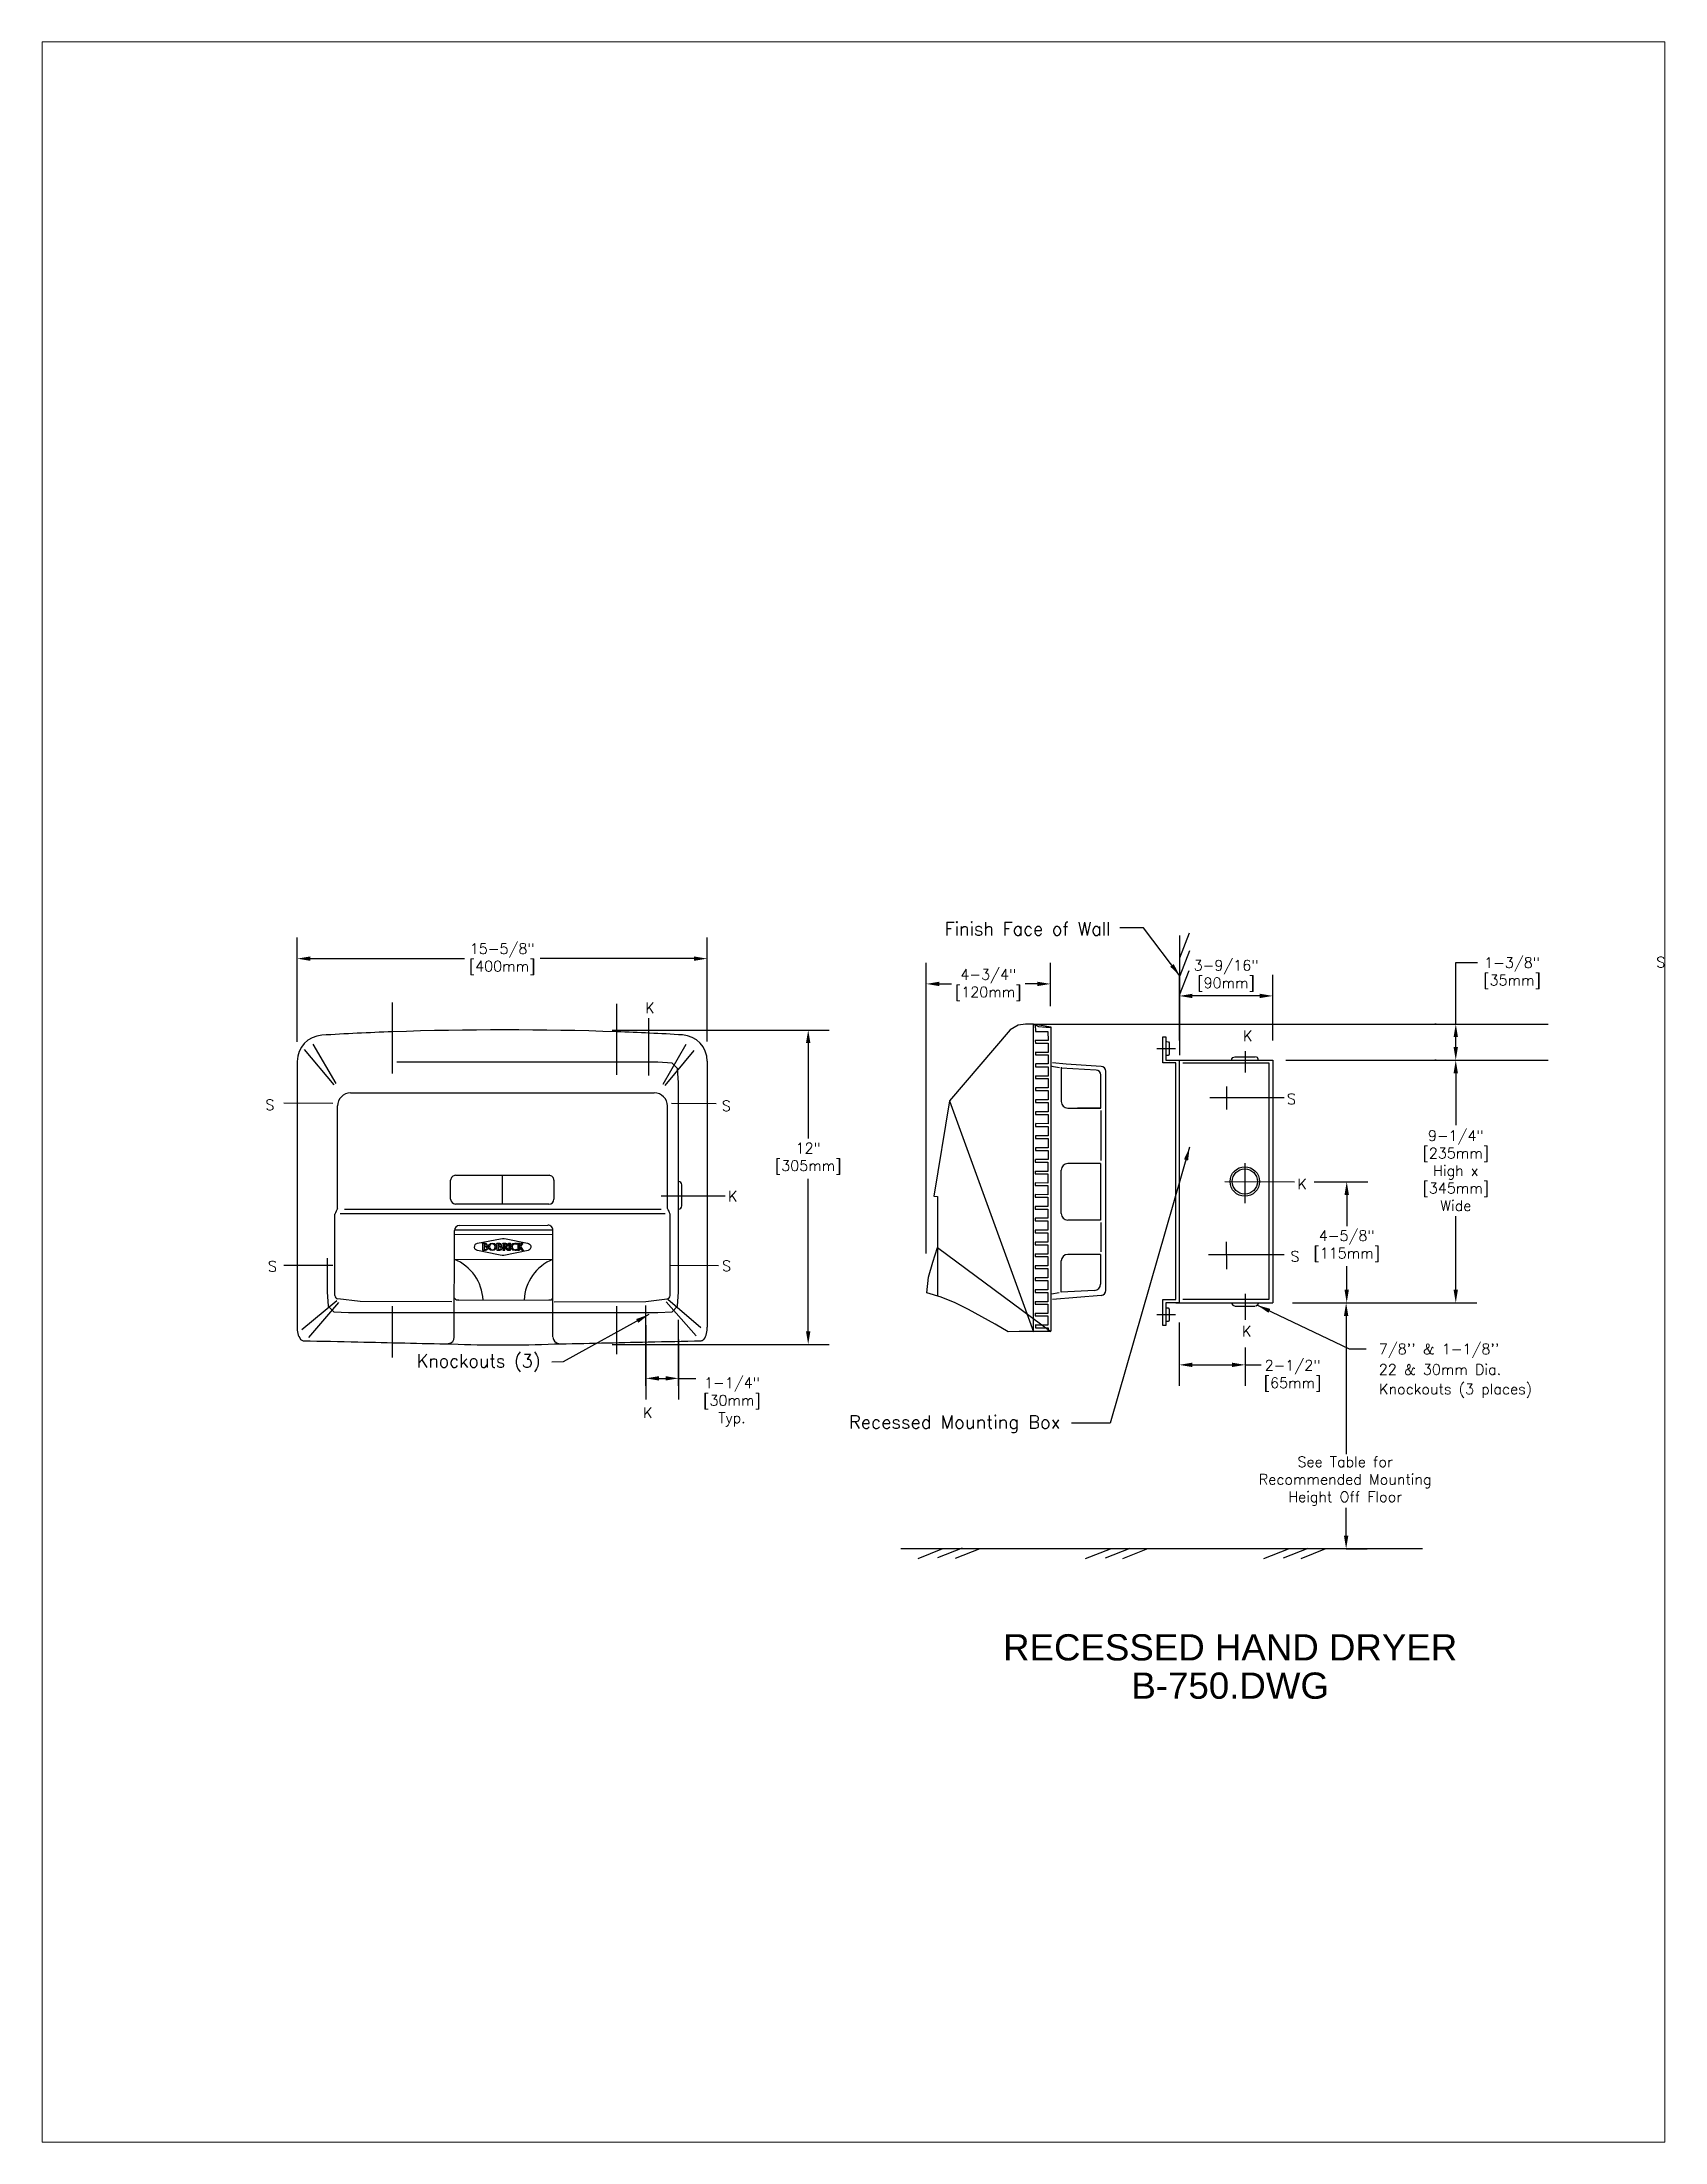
# Paper-space layout 'Layout1' of a CAD drawing. Extents: x 0 to 8.5, y 0 to 11.
# The model-space entities are those that its viewports show. They can reach past a viewport. Long polylines and large blocks are cut down to what shows.
import ezdxf
from ezdxf.enums import TextEntityAlignment as Align

# ---------------------------------------------------------------- set-up
doc = ezdxf.new("R2010")
doc.units = 0
doc.header["$MEASUREMENT"] = 0
doc.header["$PDMODE"] = 35
doc.header["$PDSIZE"] = 0.000315
doc.linetypes.add('HIDDEN2', pattern=[0.1875, 0.125, -0.0625])
doc.layers.get('0').update_dxf_attribs({"linetype": 'CONTINUOUS'})
doc.layers.get('DEFPOINTS').update_dxf_attribs({"linetype": 'CONTINUOUS'})
for name, color, linetype in [('DETAIL', 4, 'CONTINUOUS'), ('DIM', 1, 'CONTINUOUS'), ('TEXT', 2, 'CONTINUOUS'), ('VP', 7, 'CONTINUOUS')]:
    doc.layers.add(name, color=color, linetype=linetype)
doc.styles.add('ARIAL_5', font='ARIAL.TTF', dxfattribs={"height": 5})
doc.styles.add('DIM_S_5', font='simplex.shx', dxfattribs={"height": 0.4})
doc.styles.add('DIM_S_8', font='simplex.shx', dxfattribs={"height": 0.375})
doc.dimstyles.new('DIM_S_5', dxfattribs={"dimtxt": 0.18, "dimasz": 0.5, "dimexe": 0.8, "dimexo": 0.75, "dimgap": 0.09, "dimtad": 1, "dimtih": 1, "dimtoh": 1, "dimdec": 4, "dimrnd": 0.0625, "dimzin": 0, "dimtxsty": 'DIM_S_5', "dimcen": 0.09, "dimaunit": 1, "dimazin": 3, "dimtfac": 1, "dimtdec": 4, "dimtofl": 0, "dimtmove": 0, "dimatfit": 3, "dimtolj": 1, "dimtzin": 0})

psp = doc.layouts.get("Layout1")

msp = doc.modelspace()

# ---------------------------------------------------------------- texts
at = {"layer": 'DIM', "linetype": 'CONTINUOUS', "style": 'DIM_S_5'}
for s, width, p, p2 in [('Finish Face of Wall', 0.881899, (-3.11859, 4.40738), (3.20169, 4.40738)), ('Knockouts (3)', 0.887984, (-23.23498, -12.06019), (-18.52021, -12.06019)), ('Recessed Mounting Box', 0.899781, (-6.76398, -14.39112), (1.2912, -14.39112))]:
    msp.add_text(s, height=0.5, dxfattribs=dict(at, width=width)).set_placement(p, p2, align=Align.FIT)
at = {"layer": 'DIM', "linetype": 'CONTINUOUS'}
for s, height, style, p in [('Specify Model Required', 0.4, 'DIM_S_5', (24.00184, 3.18699)), ('Model B-750 in White.', 0.4, 'DIM_S_5', (24.50856, 1.99476)), ('K', 0.4, 'DIM_S_5', (-14.52863, 1.44768)), ('Model B-7507 In Color.', 0.4, 'DIM_S_5', (24.50856, 1.30905)), ('K', 0.4, 'DIM_S_5', (8.25363, 0.37678)), ('S', 0.4, 'DIM_S_5', (-29.00424, -2.25104)), ('S', 0.4, 'DIM_S_5', (-11.60783, -2.28989)), ('S', 0.4, 'DIM_S_5', (9.92662, -2.02656)), ('K', 0.4, 'DIM_S_5', (-11.37281, -5.73386)), ('K', 0.4, 'DIM_S_5', (10.32331, -5.26932)), ('S', 0.4, 'DIM_S_5', (-11.60049, -8.38581)), ('S', 0.4, 'DIM_S_5', (10.05947, -8.02386)), ('S', 0.4, 'DIM_S_5', (-28.90585, -8.40475)), ('K', 0.4, 'DIM_S_5', (8.216, -10.87778)), ("7/8'' & 1-1/8''", 0.4, 'DIM_S_5', (13.42811, -11.55604)), ('*Bottom screw hole of mounting base to finish face of floor.', 0.375, 'DIM_S_8', (24.40414, -10.82296)), ('22 & 30mm Dia.', 0.4, 'DIM_S_5', (13.42739, -12.33593)), ('Knockouts (3 places)', 0.4, 'DIM_S_5', (13.43923, -13.08005)), ('K', 0.4, 'DIM_S_5', (-14.61464, -13.9843))]:
    msp.add_text(s, height=height, dxfattribs=dict(at, style=style)).set_placement(p)

# ---------------------------------------------------------------- blocks, each defined once
blk = doc.blocks.new('*D0')
at = {"color": 0, "linetype": 'BYBLOCK'}
for p, q in [((10.966, -4.982), (13.004, -4.982)), ((12.204, -5.482), (12.204, -6.671)), ((12.204, -9.1), (12.204, -8.203)), ((10.141, -9.6), (13.004, -9.6))]:
    blk.add_line(p, q, dxfattribs=at)
for points in [[(12.121, -5.482), (12.287, -5.482), (12.204, -4.982)], [(12.121, -9.1), (12.287, -9.1), (12.204, -9.6)]]:
    blk.add_solid(points, dxfattribs=at)
at = {"layer": 'DEFPOINTS', "color": 0, "linetype": 'BYBLOCK'}
for p in [(10.216, -4.982), (12.204, -4.982), (9.391, -9.6)]:
    blk.add_point(p, dxfattribs=at)
at = {"color": 0, "linetype": 'BYBLOCK', "insert": (12.204, -7.437), "char_height": 0.4, "attachment_point": 5, "style": 'DIM_S_5'}
blk.add_mtext('\\A1;4-5/8"\\P[115mm]', dxfattribs=at)
blk = doc.blocks.new('*D1')
at = {"color": 0, "linetype": 'BYBLOCK'}
for p, q in [((10.133, -0.347), (17.16, -0.347)), ((16.36, -0.847), (16.36, -2.825)), ((16.36, -9.1), (16.36, -6.3)), ((10.141, -9.6), (17.16, -9.6))]:
    blk.add_line(p, q, dxfattribs=at)
for points in [[(16.276, -0.847), (16.443, -0.847), (16.36, -0.347)], [(16.276, -9.1), (16.443, -9.1), (16.36, -9.6)]]:
    blk.add_solid(points, dxfattribs=at)
at = {"layer": 'DEFPOINTS', "color": 0, "linetype": 'BYBLOCK'}
for p in [(9.383, -0.347), (16.36, -0.347), (9.391, -9.6)]:
    blk.add_point(p, dxfattribs=at)
at = {"color": 0, "linetype": 'BYBLOCK', "insert": (16.362, -4.563), "char_height": 0.4, "attachment_point": 5, "style": 'DIM_S_5'}
blk.add_mtext('\\A1;9-1/4"\\P[235mm]\\PHigh x\\P[345mm]\\PWide', dxfattribs=at)
blk = doc.blocks.new('*D2')
at = {"color": 0, "linetype": 'BYBLOCK'}
for p, q in [((5.821, -10.35), (5.821, -12.762)), ((6.321, -11.962), (7.835, -11.962)), ((8.335, -11.298), (8.335, -12.762))]:
    blk.add_line(p, q, dxfattribs=at)
for points in [[(6.321, -11.878), (6.321, -12.045), (5.821, -11.962)], [(7.835, -11.878), (7.835, -12.045), (8.335, -11.962)]]:
    blk.add_solid(points, dxfattribs=at)
at = {"layer": 'DEFPOINTS', "color": 0, "linetype": 'BYBLOCK'}
for p in [(5.821, -9.6), (8.335, -10.548), (8.335, -11.962)]:
    blk.add_point(p, dxfattribs=at)
at = {"color": 0, "linetype": 'BYBLOCK', "insert": (10.141, -12.379), "char_height": 0.4, "attachment_point": 5, "style": 'DIM_S_5'}
blk.add_mtext('\\A1;2-1/2"\\P[65mm]', dxfattribs=at)
blk = doc.blocks.new('*D3')
at = {"color": 0, "linetype": 'BYBLOCK'}
for p, q in [((10.141, -9.6), (12.405, -9.6)), ((11.605, -10.1), (11.605, -15.37)), ((11.605, -18.476), (11.605, -17.416)), ((11.6, -18.976), (12.405, -18.976))]:
    blk.add_line(p, q, dxfattribs=at)
for points in [[(11.522, -10.1), (11.689, -10.1), (11.605, -9.6)], [(11.522, -18.476), (11.689, -18.476), (11.605, -18.976)]]:
    blk.add_solid(points, dxfattribs=at)
at = {"layer": 'DEFPOINTS', "color": 0, "linetype": 'BYBLOCK'}
for p in [(9.391, -9.6), (10.85, -18.976), (11.605, -18.976)]:
    blk.add_point(p, dxfattribs=at)
at = {"color": 0, "linetype": 'BYBLOCK', "insert": (11.568, -16.393), "char_height": 0.4, "attachment_point": 5, "style": 'DIM_S_5'}
blk.add_mtext('\\A1;See Table for\\PRecommended Mounting\\PHeight Off Floor', dxfattribs=at)
blk = doc.blocks.new('*D4')
at = {"color": 0, "linetype": 'BYBLOCK'}
for p, q in [((15.61, 1.028), (15.56, 1.028)), ((16.36, 0.153), (16.36, 0.528)), ((15.61, -0.347), (15.56, -0.347))]:
    blk.add_line(p, q, dxfattribs=at)
for points in [[(16.276, 0.528), (16.443, 0.528), (16.36, 1.028)], [(16.276, 0.153), (16.443, 0.153), (16.36, -0.347)]]:
    blk.add_solid(points, dxfattribs=at)
at = {"layer": 'DEFPOINTS', "color": 0, "linetype": 'BYBLOCK'}
for p in [(16.36, 1.028), (16.36, 1.028), (16.36, -0.347)]:
    blk.add_point(p, dxfattribs=at)
at = {"color": 0, "linetype": 'BYBLOCK', "insert": (18.505, 2.965), "char_height": 0.4, "attachment_point": 5, "style": 'DIM_S_5'}
blk.add_mtext('\\A1;1-3/8"\\P[35mm]', dxfattribs=at)
blk = doc.blocks.new('*D5')
at = {"color": 0, "linetype": 'BYBLOCK'}
for p, q in [((5.826, 0.403), (5.826, 2.9)), ((9.389, 0.403), (9.389, 2.9)), ((8.889, 2.1), (6.326, 2.1))]:
    blk.add_line(p, q, dxfattribs=at)
for points in [[(6.326, 2.183), (6.326, 2.016), (5.826, 2.1)], [(8.889, 2.183), (8.889, 2.016), (9.389, 2.1)]]:
    blk.add_solid(points, dxfattribs=at)
at = {"layer": 'DEFPOINTS', "color": 0, "linetype": 'BYBLOCK'}
for p in [(5.826, 2.1), (5.826, -0.347), (9.389, -0.347)]:
    blk.add_point(p, dxfattribs=at)
at = {"color": 0, "linetype": 'BYBLOCK', "insert": (7.607, 2.866), "char_height": 0.4, "attachment_point": 5, "style": 'DIM_S_5'}
blk.add_mtext('\\A1;3-9/16"\\P[90mm]', dxfattribs=at)
blk = doc.blocks.new('*D6')
at = {"color": 0, "linetype": 'BYBLOCK'}
for p, q in [((-3.826, -7.716), (-3.826, 3.358)), ((0.916, 1.706), (0.916, 3.358)), ((-3.326, 2.558), (-2.859, 2.558)), ((0.416, 2.558), (-0.051, 2.558))]:
    blk.add_line(p, q, dxfattribs=at)
for points in [[(-3.326, 2.641), (-3.326, 2.475), (-3.826, 2.558)], [(0.416, 2.641), (0.416, 2.475), (0.916, 2.558)]]:
    blk.add_solid(points, dxfattribs=at)
at = {"layer": 'DEFPOINTS', "color": 0, "linetype": 'BYBLOCK'}
for p in [(0.916, 2.558), (0.916, 0.956), (-3.826, -8.466)]:
    blk.add_point(p, dxfattribs=at)
at = {"color": 0, "linetype": 'BYBLOCK', "insert": (-1.455, 2.517), "char_height": 0.4, "attachment_point": 5, "style": 'DIM_S_5'}
blk.add_mtext('\\A1;4-3/4"\\P[120mm]', dxfattribs=at)
blk = doc.blocks.new('*D7')
at = {"color": 0, "linetype": 'BYBLOCK'}
for p, q in [((-15.791, 0.801), (-7.518, 0.801)), ((-8.318, 0.301), (-8.318, -3.337)), ((-8.318, -10.683), (-8.318, -4.87)), ((-15.784, -11.183), (-7.518, -11.183))]:
    blk.add_line(p, q, dxfattribs=at)
for points in [[(-8.402, 0.301), (-8.235, 0.301), (-8.318, 0.801)], [(-8.402, -10.683), (-8.235, -10.683), (-8.318, -11.183)]]:
    blk.add_solid(points, dxfattribs=at)
at = {"layer": 'DEFPOINTS', "color": 0, "linetype": 'BYBLOCK'}
for p in [(-16.541, 0.801), (-8.318, 0.801), (-16.534, -11.183)]:
    blk.add_point(p, dxfattribs=at)
at = {"color": 0, "linetype": 'BYBLOCK', "insert": (-8.318, -4.103), "char_height": 0.4, "attachment_point": 5, "style": 'DIM_S_5'}
blk.add_mtext('\\A1;12"\\P[305mm]', dxfattribs=at)
blk = doc.blocks.new('*D8')
at = {"color": 0, "linetype": 'BYBLOCK'}
for p, q in [((-27.792, 0.354), (-27.792, 4.321)), ((-12.168, 0.366), (-12.168, 4.321)), ((-27.292, 3.521), (-21.422, 3.521)), ((-12.668, 3.521), (-18.537, 3.521))]:
    blk.add_line(p, q, dxfattribs=at)
for points in [[(-27.292, 3.604), (-27.292, 3.438), (-27.792, 3.521)], [(-12.668, 3.604), (-12.668, 3.438), (-12.168, 3.521)]]:
    blk.add_solid(points, dxfattribs=at)
at = {"layer": 'DEFPOINTS', "color": 0, "linetype": 'BYBLOCK'}
for p in [(-12.168, 3.521), (-27.792, -0.396), (-12.168, -0.384)]:
    blk.add_point(p, dxfattribs=at)
at = {"color": 0, "linetype": 'BYBLOCK', "insert": (-19.98, 3.503), "char_height": 0.4, "attachment_point": 5, "style": 'DIM_S_5'}
blk.add_mtext('\\A1;15-5/8"\\P[400mm]', dxfattribs=at)
blk = doc.blocks.new('*D9')
at = {"color": 0, "linetype": 'BYBLOCK'}
for p, q in [((-14.506, -10.446), (-14.506, -13.277)), ((-13.256, -10.991), (-13.256, -13.277)), ((-14.006, -12.477), (-13.756, -12.477))]:
    blk.add_line(p, q, dxfattribs=at)
for points in [[(-14.006, -12.393), (-14.006, -12.56), (-14.506, -12.477)], [(-13.756, -12.393), (-13.756, -12.56), (-13.256, -12.477)]]:
    blk.add_solid(points, dxfattribs=at)
at = {"layer": 'DEFPOINTS', "color": 0, "linetype": 'BYBLOCK'}
for p in [(-14.506, -9.696), (-13.256, -10.241), (-13.256, -12.477)]:
    blk.add_point(p, dxfattribs=at)
at = {"color": 0, "linetype": 'BYBLOCK', "insert": (-11.223, -13.379), "char_height": 0.4, "attachment_point": 5, "style": 'DIM_S_5'}
blk.add_mtext('\\A1;1-1/4"\\P[30mm]\\PTyp.', dxfattribs=at)
blk = doc.blocks.new('TBLK_TX')

# ---------------------------------------------------------------- dimensions: what is measured, and where the dimension line sits
at = {"layer": 'DIM', "linetype": 'CONTINUOUS'}
for base, p1, p2, text, picture, middle in [((-12.16791, 3.52091), (-27.79172, -0.39572), (-12.16791, -0.38436), '15-5/8"\\P[400mm]', '*D8', (-19.97981, 3.50312)), ((0.9155, 2.55794), (-3.82573, -8.46643), (0.9155, 0.95571), '4-3/4"\\P[120mm]', '*D6', (-1.45512, 2.51676)), ((8.33473, -11.96169), (5.82081, -9.60027), (8.33473, -10.54774), '2-1/2"\\P[65mm]', '*D2', (10.14139, -12.37929)), ((-13.25556, -12.47658), (-14.50556, -9.69626), (-13.25556, -10.24098), '1-1/4"\\P[30mm]\\PTyp.', '*D9', (-11.2231, -13.37947))]:
    dim = msp.add_linear_dim(base=base, p1=p1, p2=p2, text=text, dimstyle='DIM_S_5', override={"dimpost": '\\X'}, dxfattribs=at)
    dim.commit()
    dim.dimension.update_dxf_attribs({"geometry": picture, "text_midpoint": middle, "dimtype": 160})
dim = msp.add_linear_dim(base=(5.82586, 2.09952), p1=(9.38866, -0.3473), p2=(5.82586, -0.3473), text='3-9/16"\\P[90mm]', dimstyle='DIM_S_5', override={"dimpost": '\\X'}, dxfattribs=at)
dim.commit()
dim.dimension.update_dxf_attribs({"geometry": '*D5', "text_midpoint": (7.60726, 2.86571)})
for base, p1, p2, text, picture, middle in [((16.35982, 1.0277), (16.35982, -0.3473), (16.35982, 1.0277), '1-3/8"\\P[35mm]', '*D4', (18.50467, 2.96526)), ((-8.31827, 0.80083), (-16.5344, -11.18305), (-16.54072, 0.80083), '12"\\P[305mm]', '*D7', (-8.31827, -4.10338)), ((16.35982, -0.3473), (9.39116, -9.60027), (9.38329, -0.3473), '9-1/4"\\P[235mm]\\PHigh x\\P[345mm]\\PWide', '*D1', (16.36236, -4.56288)), ((12.20397, -4.98153), (9.39116, -9.60027), (10.21647, -4.98153), '4-5/8"\\P[115mm]', '*D0', (12.20397, -7.43703))]:
    dim = msp.add_linear_dim(base=base, p1=p1, p2=p2, angle=90, text=text, dimstyle='DIM_S_5', override={"dimpost": '\\X'}, dxfattribs=at)
    dim.commit()
    dim.dimension.update_dxf_attribs({"geometry": picture, "text_midpoint": middle, "dimtype": 160})
dim = msp.add_linear_dim(base=(12.18219, -18.97596), p1=(9.96794, -9.60027), p2=(11.42726, -18.97596), angle=90, text='See Table for\\PRecommended Mounting\\PHeight Off Floor', dimstyle='DIM_S_5', override={"dimpost": '\\X'}, dxfattribs=at)
dim.commit()
dim.dimension.update_dxf_attribs({"geometry": '*D3', "text_midpoint": (12.14456, -16.39291), "dimtype": 160, "insert": (0.57678, 0)})

# ---------------------------------------------------------------- linework, layer by layer
at = {"layer": 'DETAIL', "linetype": 'CONTINUOUS'}
for p, q in [((6.19463, 4.48705), (5.82586, 3.53986)), ((5.82586, 4.40475), (5.82586, -0.15299)), ((6.21509, 3.81444), (5.84635, 2.86716)), ((6.18783, 3.05935), (5.81898, 2.1122)), ((-24.15684, -0.8632), (-24.15684, 1.84702)), ((-15.61427, -0.91095), (-15.61427, 1.79927)), ((-14.39126, -0.93574), (-14.39126, 1.25105)), ((-0.62126, 0.80479), (-2.92881, -1.89408)), ((-0.3217, 0.984), (-0.62126, 0.80479)), ((-0.0431, 1.01973), (-0.3217, 0.984)), ((0.26793, 1.0277), (-0.0431, 1.01973)), ((0.26913, 0.95542), (0.26793, 1.0277)), ((0.27003, 0.65449), (0.26913, 0.95542)), ((0.26934, 1.0277), (0.4593, 0.93368)), ((0.92498, 0.90276), (0.26934, 1.0277)), ((0.33613, 0.99464), (0.33797, 0.74956)), ((0.4593, 0.93368), (0.7497, 0.90462)), ((0.7497, 0.90462), (0.92498, 0.90276)), ((0.92281, 0.91793), (0.92281, -10.68289)), ((-26.38295, -1.28986), (-27.5138, 0.05641)), ((-26.30951, -1.23239), (-27.18746, 0.26255)), ((-13.84638, -1.26498), (-12.9649, 0.25886)), ((-13.76808, -1.31542), (-12.66306, 0.01779)), ((0.27065, 0.33393), (0.27003, 0.65449)), ((0.27102, -0.09115), (0.27065, 0.33393)), ((0.82144, 0.39661), (0.33647, 0.39811)), ((0.33752, 0.39888), (0.33915, 0.29656)), ((0.33797, 0.74956), (0.81994, 0.74956)), ((0.33915, 0.29656), (0.82102, 0.29656)), ((0.81994, 0.74956), (0.82144, 0.39661)), ((0.82102, 0.29656), (0.82253, -0.05639)), ((4.96924, 0.09387), (5.6855, 0.09387)), ((5.19932, -0.45049), (5.19932, 0.5379)), ((5.19932, 0.5379), (5.30858, 0.5379)), ((5.30858, 0.5379), (5.30858, 0.30987)), ((5.30858, 0.30987), (5.30858, -0.11492)), ((5.32086, 0.35612), (5.35095, 0.35891)), ((5.35095, 0.35891), (5.40687, 0.35102)), ((5.40687, 0.35102), (5.43696, 0.30806)), ((5.43696, 0.30806), (5.43696, 0.17083)), ((5.43696, 0.17083), (5.43696, -0.01219)), ((-27.79172, -0.39572), (-27.79193, -10.51955)), ((-12.16791, -0.38436), (-12.16791, -10.51955)), ((0.27117, -0.60766), (0.27102, -0.09115)), ((0.27113, -1.20251), (0.27117, -0.60766)), ((0.82253, -0.05639), (0.33752, -0.0549)), ((0.3399, -0.03736), (0.34141, -0.13978)), ((0.82491, -0.4927), (0.3399, -0.49121)), ((0.3399, -0.49952), (0.34141, -0.60197)), ((0.34141, -0.13978), (0.8234, -0.13978)), ((0.34141, -0.60197), (0.8234, -0.60197)), ((0.8234, -0.13978), (0.82491, -0.4927)), ((0.8234, -0.60197), (0.82491, -0.95493)), ((1.03336, -0.60508), (0.92498, -0.58076)), ((1.51651, -0.50447), (0.99037, -0.45049)), ((1.18371, -0.63062), (1.03336, -0.60508)), ((1.25969, -0.64247), (1.18371, -0.63062)), ((1.32736, -0.6105), (1.32736, -1.92277)), ((2.65353, -0.72484), (1.32736, -0.65891)), ((2.84436, -0.58444), (1.51651, -0.50447)), ((3.02059, -9.12742), (3.02059, -0.77161)), ((5.69109, -0.45049), (5.19932, -0.45049)), ((5.30858, -0.11492), (5.30858, -0.34751)), ((5.30858, -0.3473), (9.38329, -0.3473)), ((5.30858, -0.34751), (5.44138, -0.35704)), ((5.3421, -0.17236), (5.32086, -0.17236)), ((5.36793, -0.17236), (5.3421, -0.17236)), ((5.40282, -0.17236), (5.36793, -0.17236)), ((5.42987, -0.15456), (5.40282, -0.17236)), ((5.43722, -0.12151), (5.42987, -0.15456)), ((5.43696, -0.01219), (5.43696, -0.10371)), ((5.43696, -0.10371), (5.43722, -0.12151)), ((5.44138, -0.35704), (5.68801, -0.35227)), ((5.68801, -0.35227), (5.82081, -0.34751)), ((5.69109, -9.46982), (5.69109, -0.45049)), ((5.82081, -0.34751), (5.82081, -9.60027)), ((7.82224, -0.33381), (7.8273, -0.30357)), ((7.8273, -0.30357), (7.86272, -0.24742)), ((7.86272, -0.24742), (7.95884, -0.21719)), ((7.95884, -0.21719), (8.21431, -0.21719)), ((8.21431, -0.21719), (8.54564, -0.21719)), ((8.34473, -0.81516), (8.34837, -0.00281)), ((8.54564, -0.21719), (8.71004, -0.21719)), ((8.8047, -0.24921), (8.73739, -0.21719)), ((8.8295, -0.30867), (8.8047, -0.24921)), ((8.83304, -0.34069), (8.8295, -0.30867)), ((9.38329, -0.3473), (9.39116, -9.60027)), ((-25.75536, -1.5949), (-14.18256, -1.5949)), ((0.27093, -1.86263), (0.27113, -1.20251)), ((0.3399, -0.94496), (0.34141, -1.04741)), ((0.82491, -0.95493), (0.3399, -0.9534)), ((0.82491, -1.40026), (0.3399, -1.39874)), ((0.3399, -1.40718), (0.34141, -1.5095)), ((0.34141, -1.04741), (0.8234, -1.04741)), ((0.34141, -1.5095), (0.8234, -1.5095)), ((0.8234, -1.04741), (0.82491, -1.40026)), ((0.8234, -1.5095), (0.82491, -1.86246)), ((2.83036, -2.17277), (2.8315, -1.2465)), ((2.8315, -1.2465), (2.83169, -0.90901)), ((7.61787, -1.34968), (7.61787, -2.22367)), ((-28.29749, -1.9768), (-26.43591, -1.98708)), ((-26.25536, -6.00081), (-26.25536, -2.0949)), ((-13.68256, -6.00069), (-13.68256, -2.0949)), ((-13.5245, -1.98977), (-11.8313, -1.9978)), ((-2.92881, -1.89408), (-3.52433, -5.53615)), ((-2.92881, -1.89408), (0.26793, -10.69934)), ((0.2706, -2.57493), (0.27093, -1.86263)), ((0.82491, -1.86246), (0.3399, -1.86097)), ((0.3399, -1.86097), (0.34141, -1.96339)), ((0.3399, -2.31472), (0.34141, -2.41714)), ((0.82491, -2.31634), (0.3399, -2.31472)), ((0.34141, -1.96339), (0.8234, -1.96339)), ((0.8234, -1.96339), (0.82491, -2.31634)), ((1.57736, -2.17277), (2.82714, -2.17277)), ((1.60108, -2.17277), (2.83036, -2.17277)), ((2.52138, -2.17277), (1.95028, -2.17277)), ((2.82714, -2.17277), (2.52138, -2.17277)), ((6.98691, -1.76611), (9.82122, -1.76796)), ((0.27015, -3.32632), (0.2706, -2.57493)), ((0.82491, -2.77012), (0.3399, -2.76859)), ((0.3399, -2.77694), (0.34141, -2.87936)), ((0.34141, -2.41714), (0.8234, -2.41714)), ((0.34141, -2.87936), (0.8234, -2.87936)), ((0.8234, -2.41714), (0.82491, -2.77012)), ((0.8234, -2.87936), (0.82491, -3.23234)), ((0.26963, -4.10372), (0.27015, -3.32632)), ((0.82491, -3.23234), (0.3399, -3.23082)), ((0.3399, -3.23082), (0.34141, -3.33315)), ((0.3399, -3.68457), (0.34141, -3.78703)), ((0.82491, -3.6861), (0.3399, -3.68457)), ((0.34141, -3.33315), (0.8234, -3.33315)), ((0.34141, -3.78703), (0.8234, -3.78703)), ((0.8234, -3.33315), (0.82491, -3.6861)), ((0.8234, -3.78703), (0.82491, -4.13998)), ((-21.75706, -4.7382), (-18.19482, -4.73741)), ((-19.98228, -4.73781), (-19.98122, -5.83597)), ((0.26907, -4.89406), (0.26963, -4.10372)), ((0.3316, -4.13835), (0.33313, -4.24077)), ((0.3316, -4.57544), (0.33313, -4.67777)), ((0.81651, -4.59376), (0.3316, -4.59223)), ((0.33313, -4.24077), (0.81498, -4.24077)), ((0.33313, -4.67777), (0.81498, -4.67777)), ((0.82491, -4.13998), (0.3399, -4.13835)), ((0.81498, -4.24077), (0.81651, -4.59376)), ((0.81498, -4.67777), (0.81651, -5.03076)), ((1.32787, -6.1949), (1.32787, -4.53821)), ((2.82714, -4.28821), (1.57787, -4.28821)), ((2.82714, -4.28821), (2.82714, -6.4449)), ((8.32081, -4.27029), (8.32081, -5.79411)), ((-21.94384, -5.6451), (-21.94452, -4.92587)), ((-18.00728, -4.92533), (-18.00888, -5.65245)), ((-18.00844, -5.49251), (-18.00884, -5.65245)), ((-13.92764, -5.52299), (-11.48856, -5.5249)), ((-13.13437, -5.89919), (-13.13437, -5.10375)), ((-3.52433, -5.53615), (-3.39127, -5.54992)), ((-3.39127, -5.54992), (-3.39127, -9.3388)), ((0.26849, -5.68425), (0.26907, -4.89406)), ((0.3316, -5.02079), (0.33313, -5.12321)), ((0.81651, -5.03076), (0.3316, -5.02923)), ((0.3316, -5.46622), (0.33313, -5.56864)), ((0.81651, -5.47619), (0.3316, -5.47466)), ((0.33313, -5.12321), (0.81498, -5.12321)), ((0.33313, -5.56864), (0.81498, -5.56864)), ((0.81498, -5.12321), (0.81651, -5.47619)), ((0.81498, -5.56864), (0.81651, -5.9215)), ((7.5641, -4.97277), (10.21647, -4.98153)), ((-26.35736, -9.32193), (-26.35736, -6.22111)), ((-26.15299, -6.19266), (-13.76696, -6.19334)), ((-25.98441, -6.03408), (-13.92038, -6.03305)), ((-18.19676, -5.83954), (-21.75671, -5.83243)), ((-13.58056, -9.32193), (-13.58056, -6.22089)), ((0.26791, -6.4612), (0.26849, -5.68425)), ((0.81651, -5.9215), (0.3316, -5.91997)), ((0.3316, -5.91997), (0.33313, -6.02242)), ((0.81651, -6.37537), (0.3316, -6.37385)), ((0.3316, -6.37385), (0.33313, -6.47617)), ((0.33313, -6.02242), (0.81498, -6.02242)), ((0.81498, -6.02242), (0.81651, -6.37537)), ((-21.80403, -10.90482), (-21.80055, -6.84092)), ((-18.04652, -7.00549), (-21.80068, -6.99062)), ((-21.7688, -6.81653), (-18.06945, -6.81711)), ((-21.61379, -6.65359), (-18.23619, -6.64018)), ((-20.91453, -7.32211), (-20.04091, -7.15338)), ((-20.04091, -7.15338), (-19.97188, -7.14213)), ((-19.97188, -7.14213), (-19.90047, -7.14798)), ((-19.90047, -7.14798), (-19.83344, -7.16443)), ((-19.83344, -7.16443), (-19.01795, -7.32211)), ((-18.04415, -10.89876), (-18.04794, -6.8275)), ((0.26737, -7.21183), (0.26791, -6.4612)), ((0.3316, -6.82764), (0.33313, -6.93005)), ((0.81651, -6.82916), (0.3316, -6.82764)), ((0.33313, -6.47617), (0.81498, -6.47617)), ((0.33313, -6.93005), (0.81498, -6.93005)), ((0.81498, -6.47617), (0.81651, -6.82916)), ((0.81498, -6.93005), (0.81651, -7.28304)), ((2.82714, -6.4449), (1.57787, -6.4449)), ((-21.80149, -7.93742), (-18.05215, -7.94088)), ((-21.03069, -7.4827), (-21.02724, -7.42609)), ((-21.01645, -7.53484), (-21.03069, -7.4827)), ((-21.02724, -7.42609), (-21.00559, -7.37715)), ((-20.99202, -7.56657), (-21.01645, -7.53484)), ((-21.00559, -7.37715), (-20.97834, -7.35112)), ((-20.96139, -7.59333), (-20.99202, -7.56657)), ((-20.97834, -7.35112), (-20.94784, -7.33318)), ((-20.92549, -7.60817), (-20.96139, -7.59333)), ((-20.94784, -7.33318), (-20.91453, -7.32211)), ((-20.11733, -7.77324), (-20.92549, -7.60817)), ((-20.7312, -7.33072), (-20.7312, -7.3295)), ((-20.7312, -7.3295), (-20.63461, -7.3295)), ((-20.71729, -7.34466), (-20.7312, -7.33072)), ((-20.7312, -7.59857), (-20.7175, -7.58459)), ((-20.7312, -7.59979), (-20.7312, -7.59857)), ((-20.66397, -7.59979), (-20.7312, -7.59979)), ((-20.7175, -7.58459), (-20.71339, -7.56323)), ((-20.71328, -7.36589), (-20.71729, -7.34466)), ((-20.71339, -7.56323), (-20.71325, -7.54187)), ((-20.71325, -7.38697), (-20.71328, -7.36589)), ((-20.71325, -7.54187), (-20.71325, -7.38697)), ((-20.64436, -7.35493), (-20.67174, -7.35782)), ((-20.67174, -7.35782), (-20.67174, -7.43831)), ((-20.67174, -7.43831), (-20.65821, -7.43831)), ((-20.64315, -7.46374), (-20.67174, -7.46542)), ((-20.67174, -7.46542), (-20.67174, -7.56688)), ((-20.67174, -7.56688), (-20.63628, -7.57021)), ((-20.63304, -7.59959), (-20.66397, -7.59979)), ((-20.65821, -7.43831), (-20.62976, -7.43472)), ((-20.62039, -7.35807), (-20.64436, -7.35493)), ((-20.60796, -7.46827), (-20.64315, -7.46374)), ((-20.63628, -7.57021), (-20.60395, -7.567)), ((-20.63461, -7.3295), (-20.58858, -7.33681)), ((-20.60218, -7.59657), (-20.63304, -7.59959)), ((-20.62976, -7.43472), (-20.60467, -7.42162)), ((-20.60152, -7.37187), (-20.62039, -7.35807)), ((-20.5802, -7.48636), (-20.60796, -7.46827)), ((-20.60467, -7.42162), (-20.59386, -7.39555)), ((-20.60395, -7.567), (-20.57896, -7.55019)), ((-20.57258, -7.58707), (-20.60218, -7.59657)), ((-20.59386, -7.39555), (-20.60152, -7.37187)), ((-20.56928, -7.43013), (-20.59022, -7.44242)), ((-20.59022, -7.44242), (-20.55663, -7.45582)), ((-20.58858, -7.33681), (-20.55949, -7.35734)), ((-20.56893, -7.51878), (-20.5802, -7.48636)), ((-20.57896, -7.55019), (-20.56893, -7.51878)), ((-20.54781, -7.5696), (-20.57258, -7.58707)), ((-20.55477, -7.4128), (-20.56928, -7.43013)), ((-20.55949, -7.35734), (-20.54935, -7.38896)), ((-20.55663, -7.45582), (-20.53279, -7.48014)), ((-20.54935, -7.38896), (-20.55477, -7.4128)), ((-20.53034, -7.54491), (-20.54781, -7.5696)), ((-20.53279, -7.48014), (-20.52373, -7.51508)), ((-20.52373, -7.51508), (-20.53034, -7.54491)), ((-20.50547, -7.46374), (-20.48485, -7.39199)), ((-20.48482, -7.53817), (-20.50547, -7.46374)), ((-20.48485, -7.39199), (-20.43022, -7.34086)), ((-20.43109, -7.58812), (-20.48482, -7.53817)), ((-20.44615, -7.40448), (-20.45894, -7.46005)), ((-20.45894, -7.46005), (-20.44612, -7.51587)), ((-20.41034, -7.36626), (-20.44615, -7.40448)), ((-20.44612, -7.51587), (-20.41011, -7.5593)), ((-20.3566, -7.60637), (-20.43109, -7.58812)), ((-20.43022, -7.34086), (-20.35249, -7.32246)), ((-20.35537, -7.35204), (-20.41034, -7.36626)), ((-20.41011, -7.5593), (-20.3546, -7.5768)), ((-20.28165, -7.5875), (-20.3566, -7.60637)), ((-20.30019, -7.36928), (-20.35537, -7.35204)), ((-20.3546, -7.5768), (-20.30069, -7.5627)), ((-20.35249, -7.32246), (-20.27659, -7.34193)), ((-20.30069, -7.5627), (-20.26557, -7.52484)), ((-20.26523, -7.4127), (-20.30019, -7.36928)), ((-20.22739, -7.53649), (-20.28165, -7.5875)), ((-20.27659, -7.34193), (-20.22532, -7.39265)), ((-20.26557, -7.52484), (-20.25302, -7.46988)), ((-20.25302, -7.46988), (-20.26523, -7.4127)), ((-20.20649, -7.46175), (-20.22739, -7.53649)), ((-20.22532, -7.39265), (-20.20649, -7.46175)), ((-20.18502, -7.33072), (-20.18502, -7.3295)), ((-20.18502, -7.3295), (-20.08843, -7.3295)), ((-20.17111, -7.34466), (-20.18502, -7.33072)), ((-20.18502, -7.59857), (-20.17131, -7.58459)), ((-20.18502, -7.59979), (-20.18502, -7.59857)), ((-20.11779, -7.59979), (-20.18502, -7.59979)), ((-20.17131, -7.58459), (-20.1672, -7.56323)), ((-20.16711, -7.36589), (-20.17111, -7.34466)), ((-20.1672, -7.56323), (-20.16707, -7.54187)), ((-20.16707, -7.38697), (-20.16711, -7.36589)), ((-20.16707, -7.54187), (-20.16707, -7.38697)), ((-20.09818, -7.35493), (-20.12553, -7.35782)), ((-20.12553, -7.35782), (-20.12553, -7.43831)), ((-20.12553, -7.43831), (-20.112, -7.43831)), ((-20.09694, -7.46374), (-20.12553, -7.46542)), ((-20.12553, -7.46542), (-20.12553, -7.56688)), ((-20.12553, -7.56688), (-20.09007, -7.57021)), ((-20.08684, -7.59959), (-20.11779, -7.59979)), ((-20.05141, -7.7841), (-20.11733, -7.77324)), ((-20.112, -7.43831), (-20.08356, -7.43472)), ((-20.0742, -7.35807), (-20.09818, -7.35493)), ((-20.06176, -7.46827), (-20.09694, -7.46374)), ((-20.09007, -7.57021), (-20.05776, -7.567)), ((-20.08843, -7.3295), (-20.04242, -7.33681)), ((-20.05599, -7.59657), (-20.08684, -7.59959)), ((-20.08356, -7.43472), (-20.05846, -7.42162)), ((-20.05531, -7.37187), (-20.0742, -7.35807)), ((-20.03401, -7.48636), (-20.06176, -7.46827)), ((-20.05846, -7.42162), (-20.04765, -7.39555)), ((-20.05776, -7.567), (-20.03277, -7.55019)), ((-20.0264, -7.58707), (-20.05599, -7.59657)), ((-20.04765, -7.39555), (-20.05531, -7.37187)), ((-19.9847, -7.79294), (-20.05141, -7.7841)), ((-20.02309, -7.43013), (-20.04401, -7.44242)), ((-20.04401, -7.44242), (-20.01043, -7.45582)), ((-20.04242, -7.33681), (-20.01336, -7.35734)), ((-20.02275, -7.51878), (-20.03401, -7.48636)), ((-20.03277, -7.55019), (-20.02275, -7.51878)), ((-20.00162, -7.5696), (-20.0264, -7.58707)), ((-20.00863, -7.4128), (-20.02309, -7.43013)), ((-20.01336, -7.35734), (-20.00323, -7.38896)), ((-20.01043, -7.45582), (-19.9866, -7.48014)), ((-20.00323, -7.38896), (-20.00863, -7.4128)), ((-19.98416, -7.54491), (-20.00162, -7.5696)), ((-19.9866, -7.48014), (-19.97755, -7.51508)), ((-19.91706, -7.79154), (-19.9847, -7.79294)), ((-19.97755, -7.51508), (-19.98416, -7.54491)), ((-19.95274, -7.33072), (-19.95274, -7.3295)), ((-19.95274, -7.3295), (-19.85568, -7.3295)), ((-19.93883, -7.34467), (-19.95274, -7.33072)), ((-19.95274, -7.59857), (-19.93883, -7.58475)), ((-19.95274, -7.59979), (-19.95274, -7.59857)), ((-19.87486, -7.59979), (-19.95274, -7.59979)), ((-19.93482, -7.36602), (-19.93883, -7.34467)), ((-19.93883, -7.58475), (-19.93482, -7.5634)), ((-19.93479, -7.38742), (-19.93482, -7.36602)), ((-19.93482, -7.5634), (-19.93479, -7.54222)), ((-19.93479, -7.54222), (-19.93479, -7.38742)), ((-18.99613, -7.60817), (-19.91706, -7.79154)), ((-19.88393, -7.3567), (-19.89315, -7.35817)), ((-19.89315, -7.35817), (-19.89315, -7.54222)), ((-19.89315, -7.54222), (-19.89301, -7.5636)), ((-19.89301, -7.5636), (-19.88881, -7.58485)), ((-19.88881, -7.58485), (-19.87486, -7.59857)), ((-19.87475, -7.35556), (-19.88393, -7.3567)), ((-19.88341, -7.45928), (-19.85063, -7.45043)), ((-19.84584, -7.5172), (-19.88341, -7.45928)), ((-19.87486, -7.59857), (-19.87486, -7.59979)), ((-19.86546, -7.35493), (-19.87475, -7.35556)), ((-19.83965, -7.35962), (-19.86546, -7.35493)), ((-19.85568, -7.3295), (-19.80949, -7.33832)), ((-19.85063, -7.45043), (-19.8239, -7.43178)), ((-19.7961, -7.57928), (-19.84584, -7.5172)), ((-19.8204, -7.37524), (-19.83965, -7.35962)), ((-19.80442, -7.45369), (-19.8361, -7.46789)), ((-19.8361, -7.46789), (-19.77738, -7.54222)), ((-19.8239, -7.43178), (-19.81284, -7.40046)), ((-19.81284, -7.40046), (-19.8204, -7.37524)), ((-19.80949, -7.33832), (-19.78101, -7.36181)), ((-19.78065, -7.42864), (-19.80442, -7.45369)), ((-19.78322, -7.59133), (-19.7961, -7.57928)), ((-19.76796, -7.59784), (-19.78322, -7.59133)), ((-19.78101, -7.36181), (-19.77128, -7.39555)), ((-19.77128, -7.39555), (-19.78065, -7.42864)), ((-19.77738, -7.54222), (-19.7578, -7.56336)), ((-19.74879, -7.59979), (-19.76796, -7.59784)), ((-19.7578, -7.56336), (-19.735, -7.58303)), ((-19.71136, -7.59979), (-19.74879, -7.59979)), ((-19.7375, -7.33072), (-19.7375, -7.3295)), ((-19.7375, -7.3295), (-19.6601, -7.3295)), ((-19.72359, -7.34467), (-19.7375, -7.33072)), ((-19.7375, -7.59857), (-19.72379, -7.58475)), ((-19.7375, -7.59979), (-19.7375, -7.59857)), ((-19.6601, -7.59979), (-19.7375, -7.59979)), ((-19.735, -7.58303), (-19.71136, -7.59979)), ((-19.72379, -7.58475), (-19.71968, -7.5634)), ((-19.71959, -7.36602), (-19.72359, -7.34467)), ((-19.71968, -7.5634), (-19.71955, -7.54222)), ((-19.71955, -7.38742), (-19.71959, -7.36602)), ((-19.71955, -7.54222), (-19.71955, -7.38742)), ((-19.67791, -7.36622), (-19.67804, -7.38742)), ((-19.67804, -7.38742), (-19.67804, -7.54222)), ((-19.67804, -7.54222), (-19.67791, -7.56333)), ((-19.6738, -7.34477), (-19.67791, -7.36622)), ((-19.67791, -7.56333), (-19.6738, -7.58461)), ((-19.6601, -7.33072), (-19.6738, -7.34477)), ((-19.6738, -7.58461), (-19.6601, -7.59857)), ((-19.6601, -7.3295), (-19.6601, -7.33072)), ((-19.6601, -7.59857), (-19.6601, -7.59979)), ((-19.64258, -7.46419), (-19.62406, -7.38976)), ((-19.6236, -7.54015), (-19.64258, -7.46419)), ((-19.62406, -7.38976), (-19.57374, -7.34062)), ((-19.57, -7.58905), (-19.6236, -7.54015)), ((-19.58392, -7.40537), (-19.59618, -7.45806)), ((-19.59618, -7.45806), (-19.58328, -7.5145)), ((-19.55044, -7.36992), (-19.58392, -7.40537)), ((-19.58328, -7.5145), (-19.54736, -7.55606)), ((-19.57374, -7.34062), (-19.49947, -7.32289)), ((-19.48684, -7.60637), (-19.57, -7.58905)), ((-19.50067, -7.35695), (-19.55044, -7.36992)), ((-19.54736, -7.55606), (-19.4926, -7.57224)), ((-19.47415, -7.35982), (-19.50067, -7.35695)), ((-19.49947, -7.32289), (-19.47457, -7.32427)), ((-19.4926, -7.57224), (-19.46221, -7.56883)), ((-19.46573, -7.60517), (-19.48684, -7.60637)), ((-19.47457, -7.32427), (-19.44971, -7.32793)), ((-19.44881, -7.36791), (-19.47415, -7.35982)), ((-19.44503, -7.60121), (-19.46573, -7.60517)), ((-19.46221, -7.56883), (-19.4329, -7.55965)), ((-19.44971, -7.32793), (-19.42525, -7.33316)), ((-19.42525, -7.38039), (-19.44881, -7.36791)), ((-19.42525, -7.59398), (-19.44503, -7.60121)), ((-19.4329, -7.55965), (-19.40575, -7.54633)), ((-19.42525, -7.33316), (-19.42525, -7.38039)), ((-19.40455, -7.54633), (-19.42525, -7.59398)), ((-19.40575, -7.54633), (-19.40455, -7.54633)), ((-19.3948, -7.33072), (-19.3948, -7.3295)), ((-19.3948, -7.3295), (-19.31647, -7.3295)), ((-19.38078, -7.34466), (-19.3948, -7.33072)), ((-19.3948, -7.59857), (-19.38078, -7.5845)), ((-19.3948, -7.59979), (-19.3948, -7.59857)), ((-19.31647, -7.59979), (-19.3948, -7.59979)), ((-19.37654, -7.36589), (-19.38078, -7.34466)), ((-19.38078, -7.5845), (-19.37654, -7.56302)), ((-19.37639, -7.38697), (-19.37654, -7.36589)), ((-19.37654, -7.56302), (-19.37639, -7.54187)), ((-19.37639, -7.54187), (-19.37639, -7.38697)), ((-19.33473, -7.36579), (-19.33488, -7.38697)), ((-19.33488, -7.38697), (-19.33488, -7.54187)), ((-19.33488, -7.54187), (-19.33473, -7.56323)), ((-19.33049, -7.34445), (-19.33473, -7.36579)), ((-19.33473, -7.56323), (-19.33049, -7.58459)), ((-19.31647, -7.33072), (-19.33049, -7.34445)), ((-19.33049, -7.58459), (-19.31647, -7.59857)), ((-19.32956, -7.45928), (-19.27615, -7.38774)), ((-19.23906, -7.58206), (-19.32956, -7.45928)), ((-19.31647, -7.3295), (-19.31647, -7.33072)), ((-19.31647, -7.59857), (-19.31647, -7.59979)), ((-19.19209, -7.32982), (-19.2859, -7.45103)), ((-19.2859, -7.45103), (-19.2036, -7.55994)), ((-19.27615, -7.38774), (-19.26131, -7.36711)), ((-19.26551, -7.33072), (-19.26551, -7.3295)), ((-19.26551, -7.3295), (-19.19209, -7.3295)), ((-19.25311, -7.34667), (-19.26551, -7.33072)), ((-19.26131, -7.36711), (-19.25311, -7.34667)), ((-19.22824, -7.59107), (-19.23906, -7.58206)), ((-19.21213, -7.5974), (-19.22824, -7.59107)), ((-19.19296, -7.59979), (-19.21213, -7.5974)), ((-19.2036, -7.55994), (-19.18988, -7.57517)), ((-19.15463, -7.59979), (-19.19296, -7.59979)), ((-19.19209, -7.3295), (-19.19209, -7.32982)), ((-19.18988, -7.57517), (-19.17376, -7.58773)), ((-19.17376, -7.58773), (-19.15463, -7.59857)), ((-19.15463, -7.59857), (-19.15463, -7.59979)), ((-19.01795, -7.32211), (-18.97291, -7.33467)), ((-18.96134, -7.59179), (-18.99613, -7.60817)), ((-18.97291, -7.33467), (-18.93314, -7.36017)), ((-18.9326, -7.5664), (-18.96134, -7.59179)), ((-18.93314, -7.36017), (-18.90509, -7.39914)), ((-18.90873, -7.53484), (-18.9326, -7.5664)), ((-18.89405, -7.4911), (-18.90873, -7.53484)), ((-18.90509, -7.39914), (-18.89067, -7.44287)), ((-18.89067, -7.44287), (-18.89405, -7.4911)), ((0.26653, -8.58179), (0.26691, -7.92305)), ((0.26691, -7.92305), (0.26737, -7.21183)), ((0.81651, -7.28304), (0.3316, -7.28142)), ((0.3316, -7.28986), (0.33313, -7.39228)), ((0.3316, -7.73529), (0.33313, -7.83758)), ((0.81651, -7.74513), (0.3316, -7.74361)), ((0.33313, -7.39228), (0.81498, -7.39228)), ((0.33313, -7.83758), (0.81498, -7.83758)), ((0.81498, -7.39228), (0.81651, -7.74513)), ((0.81498, -7.83758), (0.81651, -8.19058)), ((1.3252, -9.19265), (1.3252, -8.00336)), ((2.82498, -7.75336), (1.5752, -7.75336)), ((2.82498, -7.75336), (2.82498, -8.8802)), ((6.9323, -7.75152), (9.82122, -7.75336)), ((7.61594, -7.27154), (7.6167, -8.31368)), ((-28.29959, -8.15919), (-26.43614, -8.16388)), ((-13.58056, -8.16217), (-11.74167, -8.17023)), ((0.26629, -9.17496), (0.26653, -8.58179)), ((0.81651, -8.19058), (0.3316, -8.18905)), ((0.3316, -8.18905), (0.33313, -8.29147)), ((0.81651, -8.64432), (0.3316, -8.64283)), ((0.3316, -8.64283), (0.33313, -8.74525)), ((0.33313, -8.29147), (0.81498, -8.29147)), ((0.33313, -8.74525), (0.81498, -8.74525)), ((0.81498, -8.29147), (0.81651, -8.64432)), ((0.81498, -8.74525), (0.81651, -9.0982)), ((-26.28126, -9.52692), (-27.61361, -10.62937)), ((-26.21369, -9.59119), (-27.36162, -10.9229)), ((-25.39472, -9.55188), (-26.24439, -9.44635)), ((-21.90093, -9.55816), (-25.39472, -9.55188)), ((-21.63309, -9.49108), (-18.20669, -9.48845)), ((-17.99566, -9.55639), (-14.50555, -9.55335)), ((-14.50555, -9.55335), (-13.69354, -9.44635)), ((-13.72888, -9.5615), (-12.58408, -10.86029)), ((-13.66772, -9.46264), (-12.41503, -10.53863)), ((0.26619, -9.68947), (0.26629, -9.17496)), ((0.81651, -9.0982), (0.3316, -9.09671)), ((0.3316, -9.10502), (0.33313, -9.20747)), ((0.3316, -9.55045), (0.33313, -9.65291)), ((0.81651, -9.56042), (0.3316, -9.5589)), ((0.33313, -9.20747), (0.81498, -9.20747)), ((0.81498, -9.20747), (0.81651, -9.56042)), ((1.246, -9.21592), (0.95913, -9.27093)), ((2.84877, -9.31397), (0.9922, -9.46982)), ((2.58739, -9.12989), (1.3252, -9.19265)), ((5.19932, -10.45821), (5.19932, -9.46982)), ((5.19932, -9.46982), (5.69109, -9.46982)), ((5.82081, -9.60027), (5.30858, -9.60027)), ((5.30858, -9.60027), (5.30858, -10.45821)), ((5.69109, -9.60027), (9.39116, -9.60027)), ((7.82224, -9.60363), (7.8273, -9.63389)), ((8.35075, -10.24397), (8.34936, -9.2604)), ((8.83304, -9.59681), (8.8295, -9.62884)), ((-24.16328, -11.68173), (-24.16583, -9.72602)), ((-15.6053, -11.55561), (-15.60837, -9.72602)), ((0.26628, -10.11226), (0.26619, -9.68947)), ((0.26658, -10.43021), (0.26628, -10.11226)), ((0.3316, -9.9959), (0.33313, -10.09822)), ((0.81651, -10.00587), (0.3316, -10.00424)), ((0.33313, -9.65291), (0.81498, -9.65291)), ((0.33313, -10.09822), (0.81498, -10.09822)), ((0.81498, -9.65291), (0.81651, -10.00587)), ((0.81498, -10.09822), (0.81651, -10.4512)), ((4.96556, -10.04766), (5.68174, -10.04766)), ((5.31718, -9.78542), (5.34726, -9.78263)), ((5.33841, -10.3139), (5.31718, -10.3139)), ((5.36419, -10.3139), (5.33841, -10.3139)), ((5.34726, -9.78263), (5.40312, -9.79052)), ((5.39906, -10.3139), (5.36419, -10.3139)), ((5.42615, -10.2961), (5.39906, -10.3139)), ((5.40312, -9.79052), (5.4332, -9.83348)), ((5.43347, -10.26304), (5.42615, -10.2961)), ((5.4332, -9.83348), (5.4332, -9.9707)), ((5.4332, -9.9707), (5.4332, -10.15372)), ((5.4332, -10.15372), (5.4332, -10.24524)), ((5.4332, -10.24524), (5.43347, -10.26304)), ((7.8273, -9.63389), (7.86272, -9.69008)), ((7.86272, -9.69008), (7.95884, -9.72035)), ((7.95884, -9.72035), (8.21431, -9.72035)), ((8.21431, -9.72035), (8.54564, -9.72035)), ((8.54564, -9.72035), (8.71004, -9.72035)), ((8.8047, -9.68832), (8.73739, -9.72035)), ((8.8295, -9.62884), (8.8047, -9.68832)), ((-22.09088, -11.16202), (-22.01999, -11.15228)), ((0.26712, -10.63027), (0.26658, -10.43021)), ((0.26793, -10.69934), (0.26712, -10.63027)), ((0.81651, -10.4512), (0.3316, -10.44968)), ((0.3399, -10.44968), (0.34141, -10.5521)), ((0.34141, -10.5521), (0.8234, -10.5521)), ((0.8234, -10.5521), (0.82027, -10.69567)), ((5.30858, -10.45821), (5.19932, -10.45821)), ((15.09497, -18.97655), (-4.78948, -18.97375)), ((-3.20006, -18.9783), (-4.14257, -19.34904)), ((-2.44886, -18.95092), (-3.3914, -19.32154)), ((-1.77954, -18.97148), (-2.72207, -19.34209)), ((3.18544, -18.98525), (2.24303, -19.35586)), ((3.93676, -18.95774), (2.99422, -19.32836)), ((4.60606, -18.9783), (3.66355, -19.34904)), ((9.9754, -18.98525), (9.03298, -19.35586)), ((10.72669, -18.95774), (9.78418, -19.32836)), ((11.3959, -18.9783), (10.45348, -19.34904))]:
    msp.add_line(p, q, dxfattribs=at)
at = {"layer": 'DETAIL', "linetype": 'HIDDEN2', "ltscale": 3}
for p, q in [((5.96422, -0.45049), (9.23012, -0.45049)), ((9.23012, -0.45049), (9.23012, -9.46982)), ((2.83036, -2.26893), (2.83036, -4.17711)), ((2.83036, -6.53832), (2.83036, -7.65029)), ((9.23012, -9.46982), (5.96422, -9.46982))]:
    msp.add_line(p, q, dxfattribs=at)
at = {"layer": 'DETAIL', "linetype": 'HIDDEN2', "ltscale": 3, "flags": 128}
msp.add_lwpolyline([(-13.29609, -9.72951), (-13.26376, -9.1778), (-13.26376, -1.21765), (-13.29609, -0.66599), (-13.50333, -0.45718), (-14.05088, -0.4246), (-25.84296, -0.4246), (-26.39431, -0.461), (-26.6086, -0.67691), (-26.64472, -1.23239), (-26.64472, -9.1778), (-26.6086, -9.72951), (-26.39431, -9.93831), (-25.84296, -9.97089), (-14.05088, -9.97089), (-13.50333, -9.93831)], close=True, dxfattribs=at)
at = {"layer": 'DETAIL', "linetype": 'CONTINUOUS'}
msp.add_lwpolyline([(0.50165, -10.69626), (-0.28151, -10.69696), (-0.69224, -10.69794), (-1.19734, -10.41684), (-1.69991, -10.13161), (-2.2053, -9.85574), (-2.71887, -9.60273), (-3.246, -9.38611), (-3.79203, -9.21937), (-3.73519, -8.61585), (-3.57455, -8.04544), (-3.39182, -7.48407), (0.92356, -10.69522)], close=True, dxfattribs=at)
for radius in [0.56111, 0.48009]:
    msp.add_circle((8.32081, -4.97527), radius, dxfattribs=at)
for centre, radius, start, end in [((-19.8859, -125.17341), 125.97775, 88.0565717, 91.9428346), ((-26.79172, -0.39574), 1, 93.5198494, 179.9988107), ((-20.67912, -99.7708), 100.56288, 91.9818298, 93.5198494), ((-19.09265, -99.7708), 100.56288, 86.5884536, 88.0181702), ((-13.16791, -0.38436), 1, 0, 86.5884536), ((2.64421, -0.91211), 0.1875, 359.9675716, 87.1536758), ((2.83309, -0.77161), 0.1875, 0, 86.5532524), ((-25.75536, -2.0949), 0.5, 90, 180), ((-14.18256, -2.0949), 0.5, 0, 90), ((1.57736, -1.92277), 0.25, 180, 270), ((-21.75702, -4.9257), 0.1875, 90.0125785, 180.0538944), ((-18.19478, -4.92491), 0.1875, 359.8735559, 90.0125785), ((1.57787, -4.53821), 0.25, 90, 180), ((-13.25937, -5.10375), 0.125, 0, 92.0108561), ((-25.1834, -6.6309), 1.24343, 149.5533602, 160.7576161), ((-21.75634, -5.64493), 0.1875, 180.0538944, 269.8855296), ((-18.19638, -5.65204), 0.1875, 269.8855296, 359.8735559), ((-14.24597, -6.39539), 0.68791, 14.6947928, 35.0136474), ((-13.25937, -5.89919), 0.125, 267.9891439, 0), ((1.57787, -6.1949), 0.25, 180, 270), ((-21.61305, -6.84109), 0.1875, 90.2274092, 179.9509389), ((-18.23544, -6.82768), 0.1875, 0.0533527, 90.2274092), ((-22.46167, -9.56514), 1.7533, 2.4462094, 67.8808181), ((-17.39197, -9.56514), 1.7533, 112.1191819, 177.5537906), ((1.5752, -8.00336), 0.25, 90, 180), ((-26.23236, -9.32193), 0.125, 180, 264.4804307), ((-21.65817, -9.32382), 0.1664, 216.1122856, 278.6687225), ((-18.1825, -9.32382), 0.1664, 261.3312775, 323.8877144), ((-13.70556, -9.32193), 0.125, 275.5195693, 0), ((2.57498, -8.8802), 0.25, 272.846525, 0), ((2.83309, -9.12713), 0.1875, 274.7982579, 359.91104), ((-27.09364, -10.58111), 0.70099, 174.9620641, 215.6304124), ((-27.5618, -10.91665), 0.125, 215.6304124, 268.7175952), ((119.80705, 6567.14611), 6579.83831, 268.716612919, 268.734781723), ((233.56848, 11770.7633), 11784.69881, 268.7404429, 268.757811865), ((-22.05403, -10.90461), 0.25, 277.8261454, 359.9509389), ((-19.94692, 40.88642), 52.08932, 267.8435115, 272.1564885), ((-17.79416, -10.90098), 0.25, 180.0490611, 262.1738546), ((-273.46233, 11770.7633), 11784.69881, 271.242188135, 271.2595571), ((-159.70089, 6567.14611), 6579.83831, 271.265218277, 271.282802886), ((-12.39911, -10.91815), 0.125, 271.2828029, 324.1855164), ((-12.86619, -10.58111), 0.70099, 324.1855164, 5.0379359)]:
    msp.add_arc(centre, radius, start, end, dxfattribs=at)
at = {"layer": 'DIM', "linetype": 'CONTINUOUS'}
for p, q in [((16.35982, 1.0277), (16.35982, 3.37958)), ((16.35982, 3.37958), (17.18632, 3.37958)), ((0.26891, 1.0277), (19.88734, 1.0277)), ((9.88329, -0.3473), (19.88734, -0.3473)), ((24.66397, -3.60988), (24.66397, -8.94621)), ((24.66397, -3.60988), (41.39115, -3.60988)), ((24.66397, -8.94621), (41.39115, -8.94621)), ((-14.50581, -12.76206), (-14.50556, -9.69626)), ((-13.25581, -12.76219), (-13.25556, -10.24098)), ((8.33473, -11.96169), (8.94861, -11.96169)), ((-13.25556, -12.47658), (-12.60291, -12.47658))]:
    msp.add_line(p, q, dxfattribs=at)

# ---------------------------------------------------------------- block references
at = {"layer": 'TEXT', "linetype": 'CONTINUOUS'}
ref = msp.add_blockref('TBLK_TX', (7.76323, -23.22885), dxfattribs=dict(at, xscale=0.2, yscale=0.2, zscale=0.2))
ref.add_attrib('TITLE', 'RECESSED HAND DRYER', dxfattribs={"layer": '0', "height": 1, "style": 'ARIAL_5'}).set_placement((7.76323, -23.22885), align=Align.CENTER)
ref.add_attrib('DWG_NAME', 'B-750.DWG', dxfattribs={"layer": '0', "height": 1, "style": 'ARIAL_5'}).set_placement((7.76323, -24.68837), align=Align.CENTER)

msp.set_redraw_order([(e.dxf.handle, doc.entitydb.next_handle()) for e in msp.query("TEXT MTEXT ATTDEF DIMENSION ARC_DIMENSION")])  # texts and dimensions are drawn at this point

# ---------------------------------------------------------------- leaders
at = {"layer": 'DIM', "linetype": 'CONTINUOUS'}
for points in [[(5.84635, 2.86716), (4.45878, 4.69673), (3.55564, 4.69673)], [(6.21862, -3.67102), (3.19189, -14.18638), (1.71376, -14.18638)], [(-14.39565, -10.04643), (-17.65618, -11.84054), (-18.08537, -11.859)], [(8.8047, -9.68832), (12.30049, -11.35114), (12.94817, -11.3505)]]:
    msp.add_leader(points, dimstyle='DIM_S_5', override={"dimgap": 0.09, "dimtad": 0}, dxfattribs=at)

# ---------------------------------------------------------------- viewports
at = {"layer": 'VP', "linetype": 'CONTINUOUS'}
psp.add_viewport(center=(4.25, 5.5), size=(8.5, 11), view_center_point=(-6.59177, -1.56211), view_height=80.041117, dxfattribs=at)

doc.saveas('drawing.dxf')
